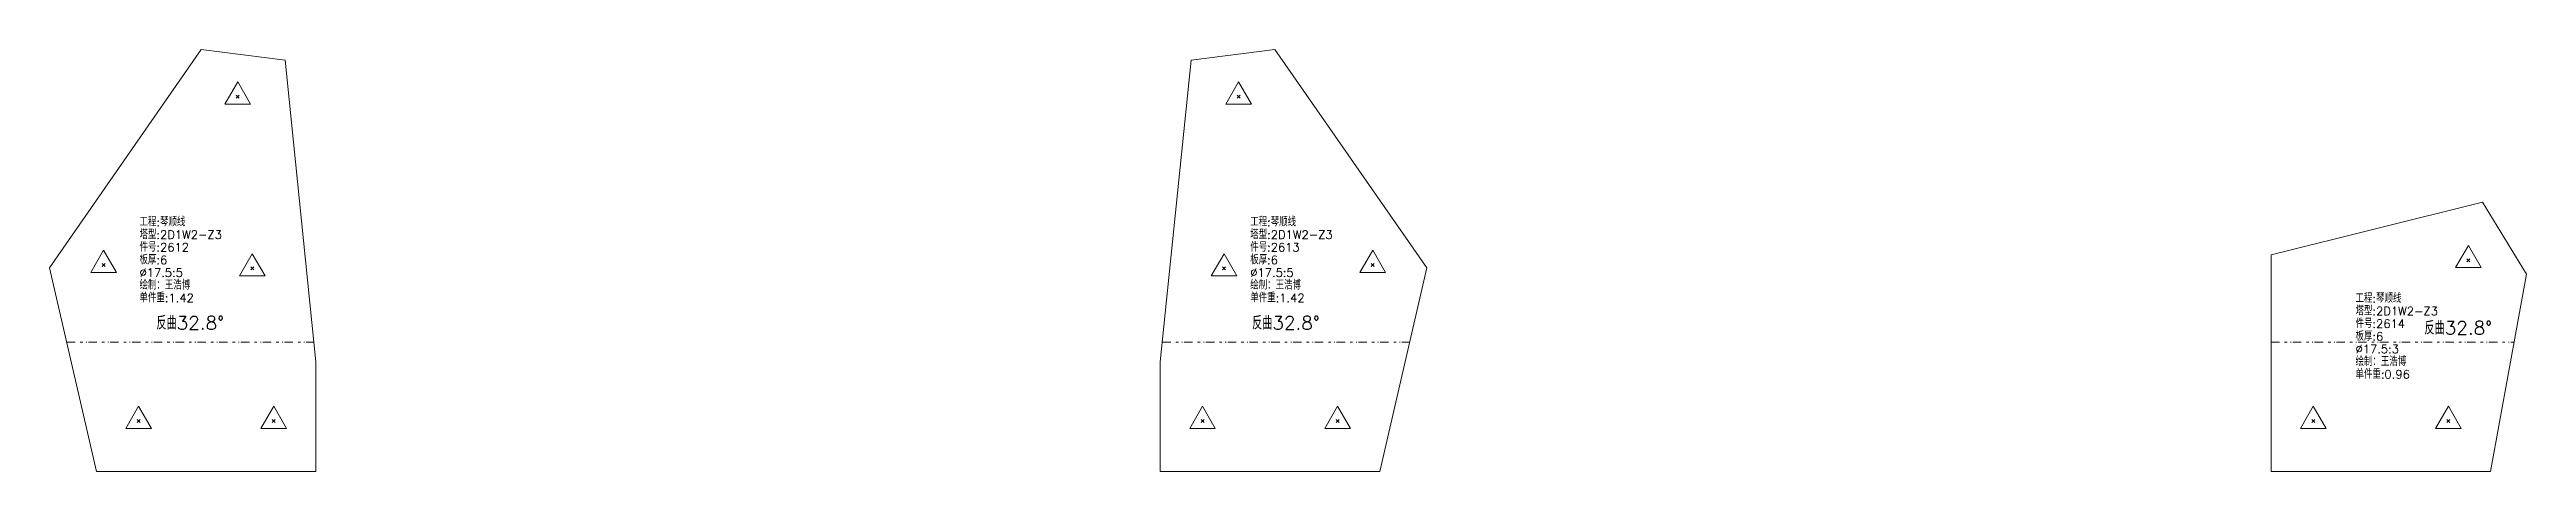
# Model space of a CAD drawing. Extents: x -580 to 8755, y 0 to 14723.
# Drawn here: x 0 to 1467, y 3720 to 3971 of the extents above; entities that cross this region are included whole.
import ezdxf
from ezdxf.enums import TextEntityAlignment as Align

# ---------------------------------------------------------------- set-up
doc = ezdxf.new("R2010")
doc.units = 0
doc.header["$MEASUREMENT"] = 0
doc.linetypes.add('自定义线型', pattern=[12.9, 5, -3, 1.5, -2, 0.4, -1])
doc.layers.add('1', color=7, linetype='CONTINUOUS', lineweight=25)
doc.styles.get("Standard").update_dxf_attribs({"font": 'simplex.shx', "width": 0.7, "height": 3, "bigfont": 'gbhzfs.shx'})

msp = doc.modelspace()

# ---------------------------------------------------------------- texts
at = {"layer": '1', "color": 7, "linetype": 'Continuous', "lineweight": 18}
for s, p in [('塔型:2D1W2-Z3', (53.28358, 3856.82135)), ('工程:琴顺线', (53.28358, 3864.32135)), ('塔型:2D1W2-Z3', (711.04204, 3856.82135)), ('工程:琴顺线', (711.04204, 3864.32135)), ('件号:2612', (53.28358, 3849.32135)), ('板厚:6', (53.28358, 3841.82135)), ('件号:2613', (711.04204, 3849.32135)), ('板厚:6', (711.04204, 3841.82135)), ('绘制：王浩博', (53.28358, 3826.82135)), ('%%c17.5:5', (53.28358, 3834.32135)), ('绘制：王浩博', (711.04204, 3826.82135)), ('%%c17.5:5', (711.04204, 3834.32135)), ('单件重:1.42', (53.28358, 3819.32135)), ('单件重:1.42', (711.04204, 3819.32135)), ('塔型:2D1W2-Z3', (1365.53793, 3811.49163)), ('工程:琴顺线', (1365.53793, 3818.99163)), ('件号:2614', (1365.53793, 3803.99163)), ('板厚:6', (1365.53793, 3796.49163)), ('绘制：王浩博', (1365.53793, 3781.49163)), ('%%c17.5:3', (1365.53793, 3788.99163)), ('单件重:0.96', (1365.53793, 3773.99163))]:
    msp.add_text(s, height=5, dxfattribs=at).set_placement(p, align=Align.BOTTOM_LEFT)
at = {"layer": '1', "color": 7, "linetype": 'Continuous', "lineweight": 13}
for p in [(83.34395, 3802.10362), (732.17316, 3802.10362), (1426.40269, 3799.13296)]:
    msp.add_text('反曲32.8%%d', height=8, dxfattribs=at).set_placement(p, align=Align.BOTTOM_CENTER)

# ---------------------------------------------------------------- linework, layer by layer
at = {"layer": '1', "color": 7, "linetype": 'Continuous', "lineweight": 18}
for p, q in [((89.85586, 3970.67448), (0, 3841.24503)), ((139.43965, 3964.23651), (89.85586, 3970.67448)), ((157.75864, 3785.33664), (139.43965, 3964.23651)), ((676.07763, 3964.23651), (657.75864, 3785.33664)), ((725.66142, 3970.67448), (676.07763, 3964.23651)), ((815.51692, 3841.24585), (725.66142, 3970.67448)), ((1440.7553, 3880.01504), (1315.51692, 3848.8706)), ((1466.75043, 3837.30376), (1440.7553, 3880.01504)), ((1315.51692, 3848.8706), (1315.51692, 3720.33664)), ((0, 3841.24503), (27.75864, 3720.33664)), ((787.75864, 3720.33664), (815.51692, 3841.24585)), ((1445.51692, 3720.33664), (1466.75043, 3837.30376)), ((157.75864, 3720.33664), (157.75864, 3785.33664)), ((657.75864, 3785.33664), (657.75864, 3720.33664)), ((27.75864, 3720.33664), (157.75864, 3720.33664)), ((657.75864, 3720.33664), (787.75864, 3720.33664)), ((1315.51692, 3720.33664), (1445.51692, 3720.33664))]:
    msp.add_line(p, q, dxfattribs=at)
at = {"layer": '1', "color": 7, "linetype": 'Continuous', "lineweight": 13}
for p, q in [((111.42877, 3951.4136), (103.85127, 3938.2886)), ((119.00627, 3938.2886), (111.42877, 3951.4136)), ((704.08851, 3951.4136), (696.51101, 3938.2886)), ((711.66601, 3938.2886), (704.08851, 3951.4136)), ((103.85127, 3938.2886), (119.00627, 3938.2886)), ((110.55377, 3941.7886), (112.30377, 3943.5386)), ((112.30377, 3941.7886), (110.55377, 3943.5386)), ((696.51101, 3938.2886), (711.66601, 3938.2886)), ((703.21351, 3941.7886), (704.96351, 3943.5386)), ((704.96351, 3941.7886), (703.21351, 3943.5386)), ((31.97697, 3851.55803), (24.39947, 3838.43303)), ((31.10197, 3841.93303), (32.85197, 3843.68303)), ((32.85197, 3841.93303), (31.10197, 3843.68303)), ((39.55447, 3838.43303), (31.97697, 3851.55803)), ((120.01701, 3849.53696), (112.43951, 3836.41196)), ((127.59451, 3836.41196), (120.01701, 3849.53696)), ((695.50028, 3849.53696), (687.92278, 3836.41196)), ((703.07778, 3836.41196), (695.50028, 3849.53696)), ((783.53941, 3851.55739), (775.96191, 3838.43239)), ((782.66441, 3841.93239), (784.41441, 3843.68239)), ((784.41441, 3841.93239), (782.66441, 3843.68239)), ((791.11691, 3838.43239), (783.53941, 3851.55739)), ((1432.39723, 3854.41183), (1424.81973, 3841.28683)), ((1431.52223, 3844.78683), (1433.27223, 3846.53683)), ((1433.27223, 3844.78683), (1431.52223, 3846.53683)), ((1439.97473, 3841.28683), (1432.39723, 3854.41183)), ((24.39947, 3838.43303), (39.55447, 3838.43303)), ((112.43951, 3836.41196), (127.59451, 3836.41196)), ((119.14201, 3839.91196), (120.89201, 3841.66196)), ((120.89201, 3839.91196), (119.14201, 3841.66196)), ((687.92278, 3836.41196), (703.07778, 3836.41196)), ((694.62528, 3839.91196), (696.37528, 3841.66196)), ((696.37528, 3839.91196), (694.62528, 3841.66196)), ((775.96191, 3838.43239), (791.11691, 3838.43239)), ((1424.81973, 3841.28683), (1439.97473, 3841.28683)), ((52.75864, 3759.08664), (45.18114, 3745.96164)), ((60.33614, 3745.96164), (52.75864, 3759.08664)), ((132.75864, 3759.08664), (125.18114, 3745.96164)), ((140.33614, 3745.96164), (132.75864, 3759.08664)), ((682.75864, 3759.08664), (675.18114, 3745.96164)), ((690.33614, 3745.96164), (682.75864, 3759.08664)), ((762.75864, 3759.08664), (755.18114, 3745.96164)), ((770.33614, 3745.96164), (762.75864, 3759.08664)), ((1340.51692, 3759.08664), (1332.93942, 3745.96164)), ((1348.09442, 3745.96164), (1340.51692, 3759.08664)), ((1420.51692, 3759.08664), (1412.93942, 3745.96164)), ((1428.09442, 3745.96164), (1420.51692, 3759.08664)), ((45.18114, 3745.96164), (60.33614, 3745.96164)), ((51.88364, 3749.46164), (53.63364, 3751.21164)), ((53.63364, 3749.46164), (51.88364, 3751.21164)), ((125.18114, 3745.96164), (140.33614, 3745.96164)), ((131.88364, 3749.46164), (133.63364, 3751.21164)), ((133.63364, 3749.46164), (131.88364, 3751.21164)), ((675.18114, 3745.96164), (690.33614, 3745.96164)), ((681.88364, 3749.46164), (683.63364, 3751.21164)), ((683.63364, 3749.46164), (681.88364, 3751.21164)), ((755.18114, 3745.96164), (770.33614, 3745.96164)), ((761.88364, 3749.46164), (763.63364, 3751.21164)), ((763.63364, 3749.46164), (761.88364, 3751.21164)), ((1332.93942, 3745.96164), (1348.09442, 3745.96164)), ((1339.64192, 3749.46164), (1341.39192, 3751.21164)), ((1341.39192, 3749.46164), (1339.64192, 3751.21164)), ((1412.93942, 3745.96164), (1428.09442, 3745.96164)), ((1419.64192, 3749.46164), (1421.39192, 3751.21164)), ((1421.39192, 3749.46164), (1419.64192, 3751.21164))]:
    msp.add_line(p, q, dxfattribs=at)
at = {"layer": '1', "color": 190, "linetype": '自定义线型', "lineweight": 13}
for p, q in [((10.13416, 3797.10362), (156.55373, 3797.10362)), ((658.96356, 3797.10362), (805.38277, 3797.10362)), ((1315.51692, 3797.10362), (1459.45274, 3797.10362))]:
    msp.add_line(p, q, dxfattribs=at)

msp.set_redraw_order([(e.dxf.handle, doc.entitydb.next_handle()) for e in msp.query("TEXT MTEXT ATTDEF DIMENSION ARC_DIMENSION")])  # texts and dimensions are drawn at this point

doc.saveas('drawing.dxf')
